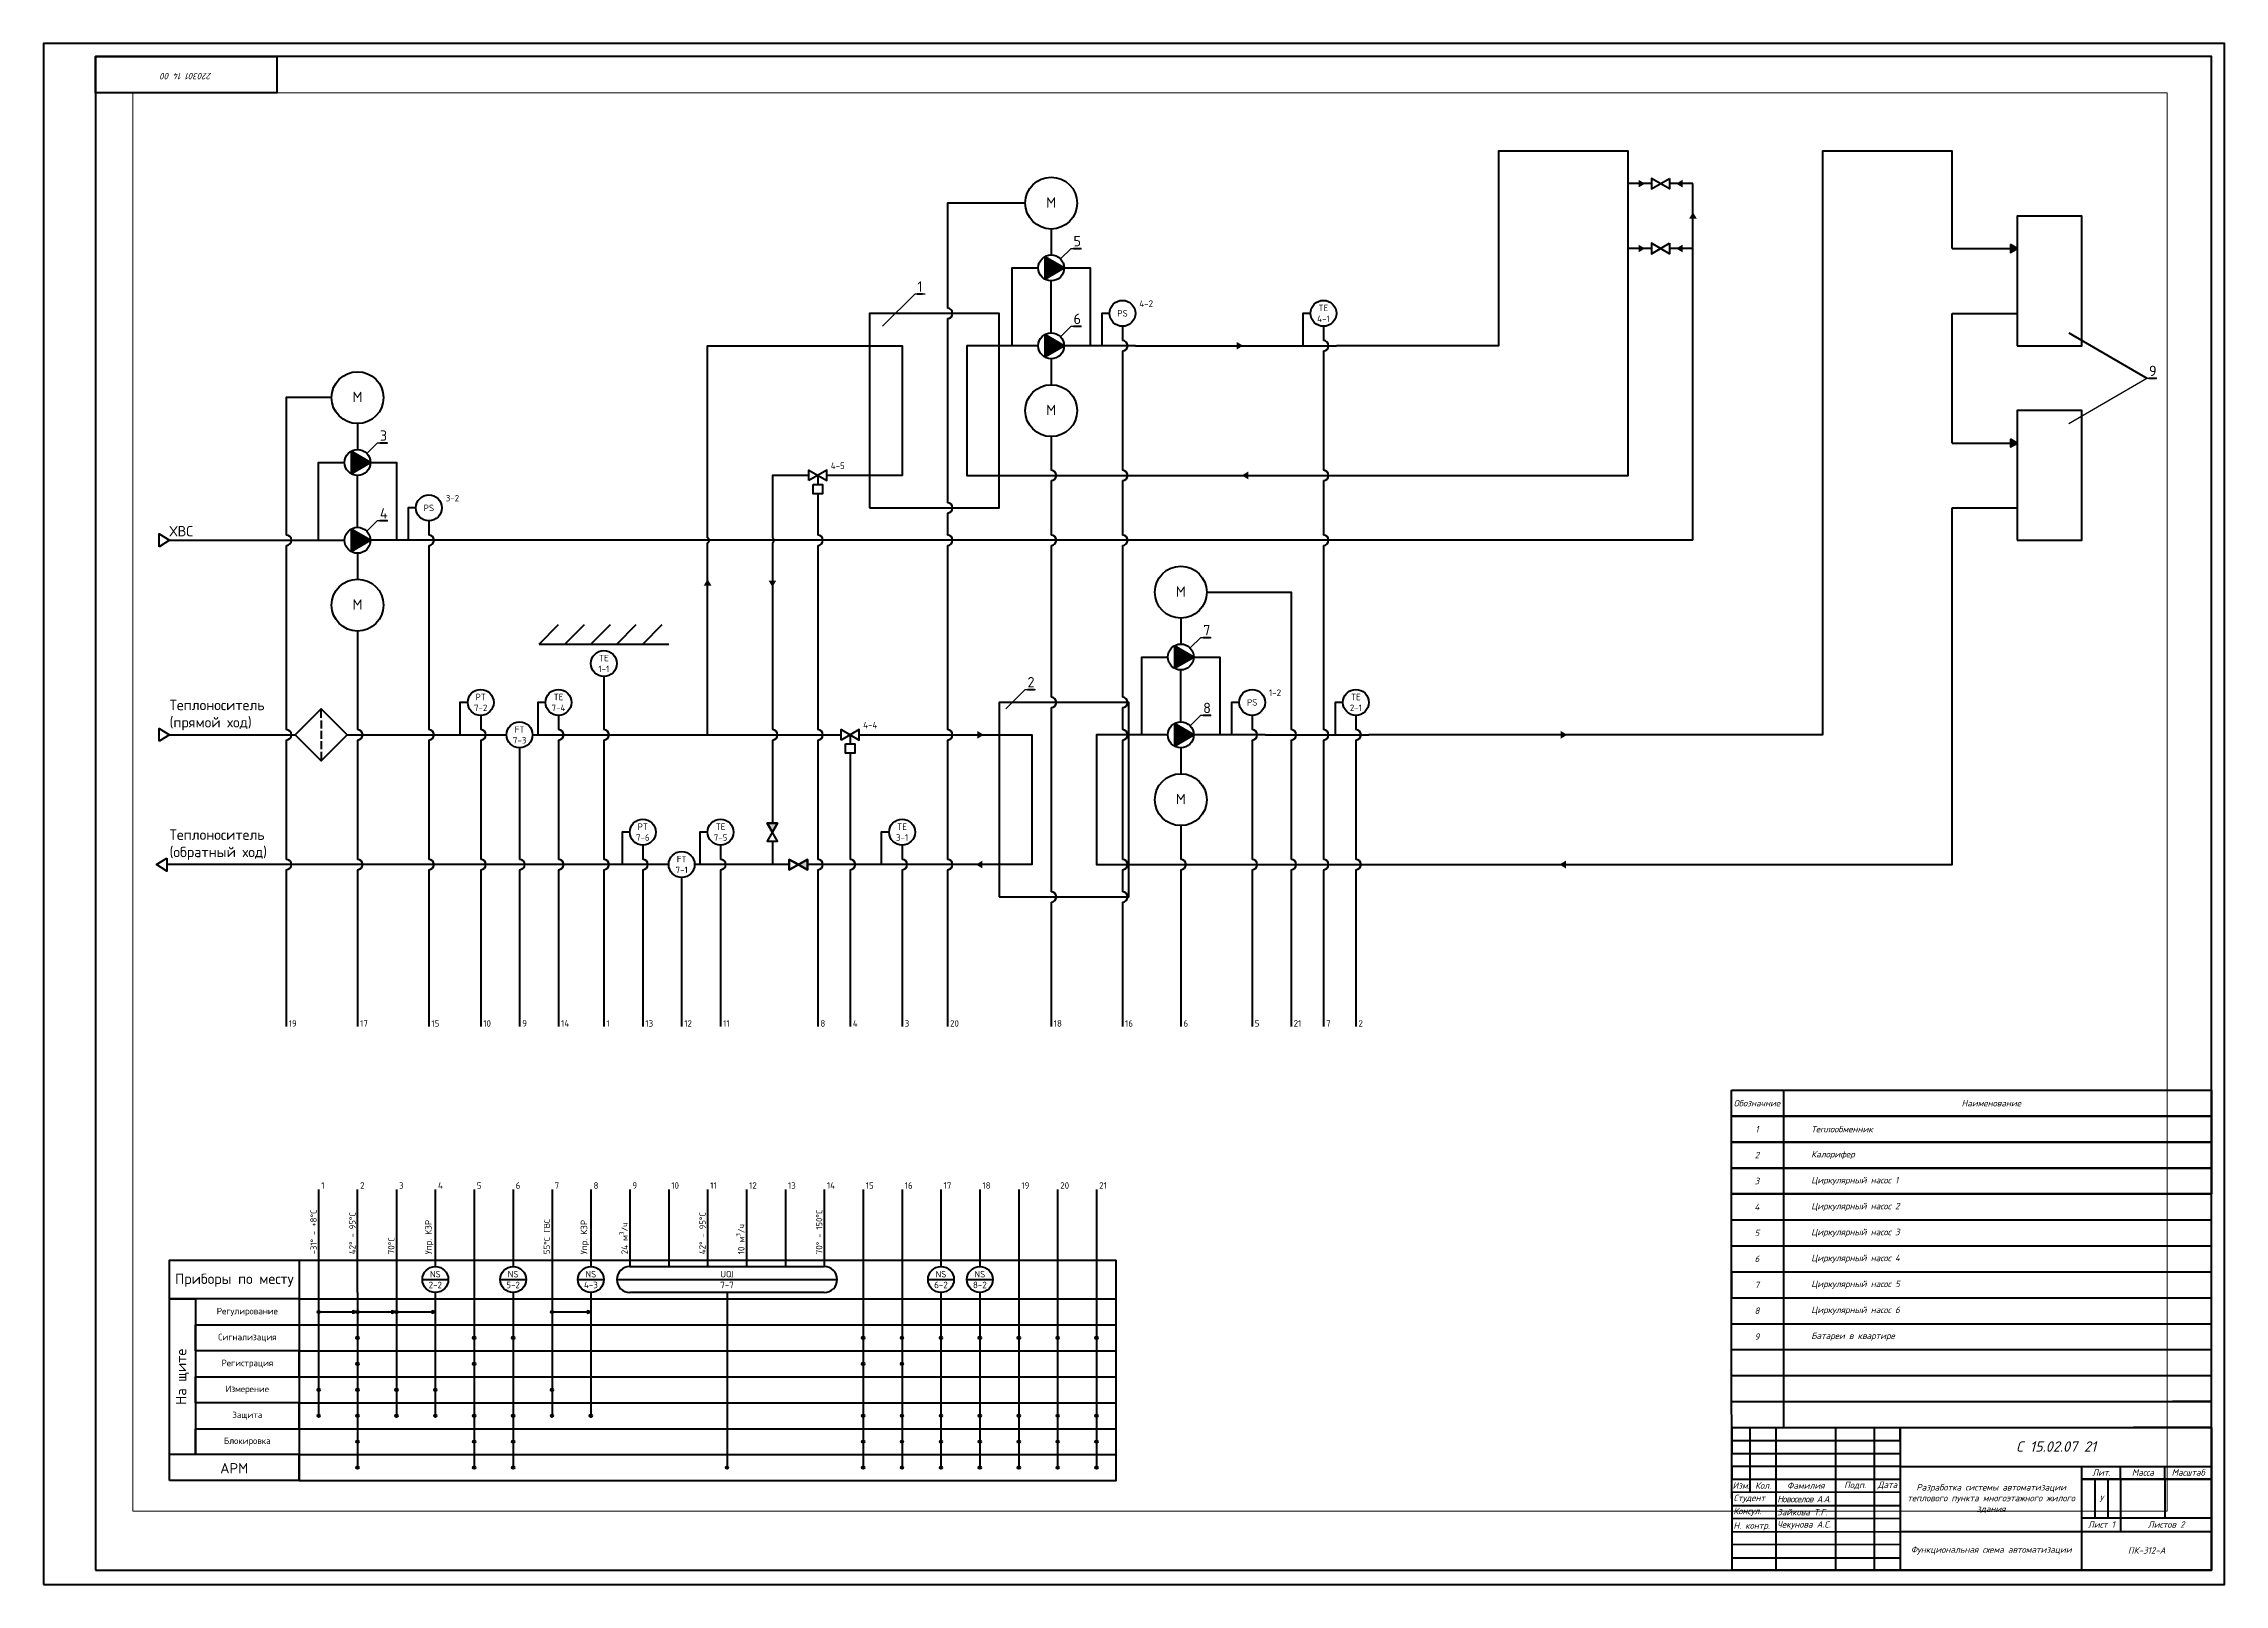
# Paper-space layout 'Лист1' of a CAD drawing. Header units: millimetres. Extents: x -7 to 834, y -20 to 574.
# The model-space entities are those that its viewports show. They can reach past a viewport. Long polylines and large blocks are cut down to what shows.
import ezdxf
from ezdxf import colors
from ezdxf.entities.mleader import LeaderData, LeaderLine
from ezdxf.math import Vec2, Vec3

# ---------------------------------------------------------------- set-up
doc = ezdxf.new("R2010")
doc.units = ezdxf.units.MM
doc.header["$LTSCALE"] = 15.177664
doc.linetypes.add('JIS_02_1.0', pattern=[2, 1, -1])
doc.layers.get('0').update_dxf_attribs({"plot": 0})
for name, color, linetype, lineweight in [('Main', 150, 'Continuous', 60), ('Size', 70, 'Continuous', 60), ('Text', 10, 'Continuous', 60)]:
    doc.layers.add(name, color=color, linetype=linetype, lineweight=lineweight)
pattern_1 = [(0, (25, 0), (0, 6.985), [5.08, -1.905]), (90, (25, 0), (-6.985, 4e-16), [5.08, -1.905])]

psp = doc.layouts.new('Лист1')

# ---------------------------------------------------------------- texts
at = {"layer": 'Text', "insert": (47.5, 561.47), "char_height": 2.5, "attachment_point": 5, "rotation": 180}
psp.add_mtext_dynamic_manual_height_columns('\\pxqc;{\\fISOCPEUR|b0|i1|c204|p34;220301 14 00}', width=70, gutter_width=12.5, heights=[0], dxfattribs=at)
at = {"layer": 'Text'}
for s, width, insert, char_height, attachment_point in [('{\\fISOCPEUR|b0|i1|c204|p34;Обозначние}', 28.521, (653.23, 165.5), 2.5, 5), ('\\pxqc;{\\fISOCPEUR|b0|i1|c204|p34;Наименование}', 151.8797, (743.6, 165.5), 2.5, 5), ('\\pxqc;{\\fISOCPEUR|b0|i1|c204|p34;1}', 28.521, (653.23, 155.5), 2.5, 5), ('\\pxql;{\\fISOCPEUR|b0|i1|c204|p34;Теплообменник}', 122.1315, (735.23, 155.5), 2.5, 5), ('\\pxqc;{\\fISOCPEUR|b0|i1|c204|p34;2}', 28.521, (653.23, 145.5), 2.5, 5), ('\\pxql;{\\fISOCPEUR|b0|i1|c204|p34;Калорифер}', 122.1315, (735.23, 145.5), 2.5, 5), ('\\pxqc;{\\fISOCPEUR|b0|i1|c204|p34;3}', 28.521, (653.23, 135.5), 2.5, 5), ('\\pxql;{\\fISOCPEUR|b0|i1|c204|p34;Циркулярный насос 1}', 122.1315, (735.23, 135.5), 2.5, 5), ('\\pxqc;{\\fISOCPEUR|b0|i1|c204|p34;4}', 28.521, (653.23, 125.5), 2.5, 5), ('\\pxql;{\\fISOCPEUR|b0|i1|c204|p34;Циркулярный насос 2}', 122.1315, (735.23, 125.5), 2.5, 5), ('\\pxqc;{\\fISOCPEUR|b0|i1|c204|p34;5}', 28.521, (653.23, 115.5), 2.5, 5), ('\\pxql;{\\fISOCPEUR|b0|i1|c204|p34;Циркулярный насос 3}', 122.1315, (735.23, 115.5), 2.5, 5), ('\\pxqc;{\\fISOCPEUR|b0|i1|c204|p34;6}', 28.521, (653.23, 105.5), 2.5, 5), ('\\pxql;{\\fISOCPEUR|b0|i1|c204|p34;Циркулярный насос 4}', 122.1315, (735.23, 105.5), 2.5, 5), ('\\pxqc;{\\fISOCPEUR|b0|i1|c204|p34;7}', 28.521, (653.23, 95.5), 2.5, 5), ('\\pxql;{\\fISOCPEUR|b0|i1|c204|p34;Циркулярный насос 5}', 122.1315, (735.23, 95.5), 2.5, 5), ('\\pxqc;{\\fISOCPEUR|b0|i1|c204|p34;8}', 28.521, (653.23, 85.5), 2.5, 5), ('\\pxql;{\\fISOCPEUR|b0|i1|c204|p34;Циркулярный насос 6}', 122.1315, (735.23, 85.5), 2.5, 5), ('\\pxqc;{\\fISOCPEUR|b0|i1|c204|p34;9}', 28.521, (653.25, 75.5), 2.5, 5), ('\\pxql;{\\fISOCPEUR|b0|i1|c204|p34;Батареи в квартире}', 122.1315, (735.23, 75.5), 2.5, 5), ('\\pxqc;{\\fISOCPEUR|b0|i1|c0|p34;C\\fISOCPEUR|b0|i1|c204|p34; 15\\fISOCPEUR|b0|i1|c0|p34;.02.07 21}', 120, (768.56, 33.14), 4, 5), ('{\\fISOCPEUR|b0|i1|c204|p34;Изм.}', 7.0108, (647.11, 18.08), 2.5, 5), ('{\\fISOCPEUR|b0|i1|c204|p34;Кол.}', 9.9472, (655.59, 18.09), 2.5, 5), ('{\\fISOCPEUR|b0|i1|c204|p34;Фамилия}', 23, (672.06, 18.11), 2.5, 5), ('{\\fISOCPEUR|b0|i1|c204|p34;Подп.}', 15, (691.06, 18.13), 2.5, 5), ('{\\fISOCPEUR|b0|i1|c204|p34;Дата}', 10, (703.56, 18.14), 2.5, 5), ('{\\fISOCPEUR|b0|i1|c204|p34;Разработка системы автоматизации теплового пункта многоэтажного жилого здания}', 70, (743.56, 13.07), 2.5, 5), ('{\\fISOCPEUR|b0|i1|c204|p34;Лит.}', 15, (786.06, 23.14), 2.5, 5), ('{\\fISOCPEUR|b0|i1|c204|p34;Масса}', 17, (802.06, 23.14), 2.5, 5), ('{\\fISOCPEUR|b0|i1|c204|p34;Масштаб}', 18, (819.56, 23.14), 2.5, 5), ('\\pxql;{\\fISOCPEUR|b0|i1|c204|p34;Консул.}', 16.9367, (652.63, 7.95), 2.5, 5), ('\\pxql;{\\fISOCPEUR|b0|i1|c204|p34;Студент}', 16.9472, (652.7, 13), 2.5, 5), ('\\pxql;{\\fISOCPEUR|b0|i1|c204|p34;Зайкова Т.Г.}', 23, (661.03, 7.84), 2.5, 4), ('{\\fISOCPEUR|b0|i1|c204|p34;\\T0.9;Новоселов А.А.}', 23, (661.07, 12.89), 2.5, 4), ('{\\fISOCPEUR|b0|i1|c204|p34;У}', 5, (786, 13), 2.5, 5), ('\\pxql;{\\fISOCPEUR|b0|i1|c204|p34;Н. контр.}', 16.9259, (652.63, 2.34), 2.5, 5), ('{\\fISOCPEUR|b0|i1|c204|p34;Чекунова А.С.}', 23, (661.03, 2.79), 2.5, 4), ('{\\fISOCPEUR|b0|i1|c204|p34;Лист 1}', 15, (786.06, 3.07), 2.5, 5), ('{\\fISOCPEUR|b0|i1|c204|p34;Листов 2}', 35, (811.06, 3.07), 2.5, 5), ('{\\fISOCPEUR|b0|i1|c204|p34;Функциональная схема автоматизации}', 70, (743.56, -6.93), 2.5, 5), ('{\\fISOCPEUR|b0|i1|c204|p34;ПК-312-А}', 50, (803.56, -6.93), 2.5, 5)]:
    psp.add_mtext_dynamic_manual_height_columns(s, width=width, gutter_width=12.5, heights=[0], dxfattribs=dict(at, insert=insert, char_height=char_height, attachment_point=attachment_point))

msp = doc.modelspace()

# ---------------------------------------------------------------- texts
for s, width, heights, insert, char_height, attachment_point in [('{\\fISOCPEUR|b0|i0|c204|p34;М}', 7.5, [0], (777.5, -32.25), 4, 5), ('{\\fISOCPEUR|b0|i0|c0|p34;PS}', 7.375, [7.58], (805, -75), 2.5, 5), ('{\\fISOCPEUR|b0|i0|c204|p34;4\\fISOCPEUR|b0|i0|c0|p34;-2}', 8.5, [0], (811.5, -70), 2.5, 1), ('{\\fISOCPEUR|b0|i0|c0|p34;TE\\P\\fISOCPEUR|b0|i0|c204|p34;4\\fISOCPEUR|b0|i0|c0|p34;-1}', 7.375, [7.58], (882.5, -75), 2.5, 5), ('{\\fISOCPEUR|b0|i0|c204|p34;М}', 7.5, [0], (510, -107.25), 4, 5), ('{\\fISOCPEUR|b0|i0|c204|p34;М}', 7.5, [0], (777.5, -112.25), 4, 5), ('{\\fISOCPEUR|b0|i0|c204|p34;4-5}', 8.5, [0], (692.5, -132.5), 2.5, 1), ('{\\fISOCPEUR|b0|i0|c0|p34;PS}', 7.375, [7.58], (537.5, -150), 2.5, 5), ('{\\fISOCPEUR|b0|i0|c0|p34;3-2}', 8.5, [0], (544, -145), 2.5, 1), ('{\\fISOCPEUR|b0|i0|c204|p34;ХВС}', 32.5, [0], (437.5, -157), 4, 1), ('{\\fISOCPEUR|b0|i0|c204|p34;М}', 7.5, [0], (827.5, -182.25), 4, 5), ('{\\fISOCPEUR|b0|i0|c204|p34;М}', 7.5, [0], (510, -187.25), 4, 5), ('{\\fISOCPEUR|b0|i0|c0|p34;TE\\P1-1}', 7.375, [7.58], (605, -210), 2.5, 5), ('{\\fISOCPEUR|b0|i0|c204|p34;Теплоноситель\\P(прямой ход)}', 32.5, [0], (437.5, -224), 4, 1), ('{\\fISOCPEUR|b0|i0|c0|p34;PT\\P7-2}', 7.375, [7.58], (557.5, -225), 2.5, 5), ('{\\fISOCPEUR|b0|i0|c0|p34;TE\\P7-4}', 7.375, [7.58], (587.5, -225), 2.5, 5), ('{\\fISOCPEUR|b0|i0|c0|p34;PS}', 7.375, [7.58], (855, -225), 2.5, 5), ('{\\fISOCPEUR|b0|i0|c204|p34;1\\fISOCPEUR|b0|i0|c0|p34;-2}', 8.5, [0], (861.5, -220), 2.5, 1), ('{\\fISOCPEUR|b0|i0|c0|p34;TE\\P\\fISOCPEUR|b0|i0|c204|p34;2\\fISOCPEUR|b0|i0|c0|p34;-1}', 7.375, [7.58], (895, -225), 2.5, 5), ('{\\fISOCPEUR|b0|i0|c0|p34;FT\\P7-3}', 7.375, [7.58], (572.5, -237.5), 2.5, 5), ('{\\fISOCPEUR|b0|i0|c204|p34;4-4}', 8.5, [0], (705, -232.5), 2.5, 1), ('{\\fISOCPEUR|b0|i0|c204|p34;М}', 7.5, [0], (827.5, -262.25), 4, 5), ('{\\fISOCPEUR|b0|i0|c204|p34;Теплоноситель\\P(обратный ход)}', 39.25, [0], (437.5, -274), 4, 1), ('{\\fISOCPEUR|b0|i0|c0|p34;PT\\P7-6}', 7.375, [7.58], (620, -275), 2.5, 5), ('{\\fISOCPEUR|b0|i0|c0|p34;TE\\P7-5}', 7.375, [7.58], (650, -275), 2.5, 5), ('{\\fISOCPEUR|b0|i0|c0|p34;TE\\P3-1}', 7.375, [7.58], (720, -275), 2.5, 5), ('{\\fISOCPEUR|b0|i0|c0|p34;FT\\P7-1}', 7.375, [7.58], (635, -287.5), 2.5, 5), ('{\\fISOCPEUR|b0|i0|c204|p34;19}', 4, [0], (483.5, -347.5), 2.5, 1), ('{\\fISOCPEUR|b0|i0|c204|p34;17}', 4, [0], (511, -347.5), 2.5, 1), ('{\\fISOCPEUR|b0|i0|c204|p34;15}', 4, [0], (538.5, -347.5), 2.5, 1), ('{\\fISOCPEUR|b0|i0|c204|p34;10}', 4, [0], (558.5, -347.5), 2.5, 1), ('{\\fISOCPEUR|b0|i0|c204|p34;9}', 4, [0], (573.5, -347.5), 2.5, 1), ('{\\fISOCPEUR|b0|i0|c204|p34;14}', 4, [0], (588.5, -347.5), 2.5, 1), ('{\\fISOCPEUR|b0|i0|c204|p34;1}', 4, [0], (606, -347.5), 2.5, 1), ('{\\fISOCPEUR|b0|i0|c204|p34;13}', 4, [0], (621, -347.5), 2.5, 1), ('{\\fISOCPEUR|b0|i0|c204|p34;12}', 4, [0], (636, -347.5), 2.5, 1), ('{\\fISOCPEUR|b0|i0|c204|p34;11}', 4, [0], (651, -347.5), 2.5, 1), ('{\\fISOCPEUR|b0|i0|c204|p34;8}', 4, [0], (688.5, -347.5), 2.5, 1), ('{\\fISOCPEUR|b0|i0|c204|p34;4}', 4, [0], (701, -347.5), 2.5, 1), ('{\\fISOCPEUR|b0|i0|c204|p34;3}', 4, [0], (721, -347.5), 2.5, 1), ('{\\fISOCPEUR|b0|i0|c204|p34;20}', 4, [0], (738.5, -347.5), 2.5, 1), ('{\\fISOCPEUR|b0|i0|c204|p34;18}', 4, [0], (778.5, -347.5), 2.5, 1), ('{\\fISOCPEUR|b0|i0|c204|p34;16}', 4, [0], (806, -347.5), 2.5, 1), ('{\\fISOCPEUR|b0|i0|c204|p34;6}', 4, [0], (828.5, -347.5), 2.5, 1), ('{\\fISOCPEUR|b0|i0|c204|p34;5}', 4, [0], (856, -347.5), 2.5, 1), ('{\\fISOCPEUR|b0|i0|c204|p34;21}', 4, [0], (871, -347.5), 2.5, 1), ('{\\fISOCPEUR|b0|i0|c204|p34;7}', 4, [0], (883.5, -347.5), 2.5, 1), ('{\\fISOCPEUR|b0|i0|c204|p34;2}', 4, [0], (896, -347.5), 2.5, 1), ('{\\fISOCPEUR|b0|i0|c204|p34;1}', 4, [0], (496, -410), 2.5, 1), ('{\\fISOCPEUR|b0|i0|c204|p34;2}', 4, [0], (511, -410), 2.5, 1), ('{\\fISOCPEUR|b0|i0|c204|p34;3}', 4, [0], (526, -410), 2.5, 1), ('{\\fISOCPEUR|b0|i0|c204|p34;4}', 4, [0], (541, -410), 2.5, 1), ('{\\fISOCPEUR|b0|i0|c204|p34;5}', 4, [0], (556, -410), 2.5, 1), ('{\\fISOCPEUR|b0|i0|c204|p34;6}', 4, [0], (571, -410), 2.5, 1), ('{\\fISOCPEUR|b0|i0|c204|p34;7}', 4, [0], (586, -410), 2.5, 1), ('{\\fISOCPEUR|b0|i0|c204|p34;8}', 4, [0], (601, -410), 2.5, 1), ('{\\fISOCPEUR|b0|i0|c204|p34;9}', 4, [0], (616, -410), 2.5, 1), ('{\\fISOCPEUR|b0|i0|c204|p34;10}', 4, [0], (631, -410), 2.5, 1), ('{\\fISOCPEUR|b0|i0|c204|p34;11}', 4, [0], (646, -410), 2.5, 1), ('{\\fISOCPEUR|b0|i0|c204|p34;12}', 4, [0], (661, -410), 2.5, 1), ('{\\fISOCPEUR|b0|i0|c204|p34;13}', 4, [0], (676, -410), 2.5, 1), ('{\\fISOCPEUR|b0|i0|c204|p34;14}', 4, [0], (691, -410), 2.5, 1), ('{\\fISOCPEUR|b0|i0|c204|p34;15}', 4, [0], (706, -410), 2.5, 1), ('{\\fISOCPEUR|b0|i0|c204|p34;16}', 4, [0], (721, -410), 2.5, 1), ('{\\fISOCPEUR|b0|i0|c204|p34;17}', 4, [0], (736, -410), 2.5, 1), ('{\\fISOCPEUR|b0|i0|c204|p34;18}', 4, [0], (751, -410), 2.5, 1), ('{\\fISOCPEUR|b0|i0|c204|p34;19}', 4, [0], (766, -410), 2.5, 1), ('{\\fISOCPEUR|b0|i0|c204|p34;20}', 4, [0], (781, -410), 2.5, 1), ('{\\fISOCPEUR|b0|i0|c204|p34;21}', 4, [0], (796, -410), 2.5, 1), ('\\pxqc;{\\fISOCPEUR|b0|i0|c204|p34;Приборы по месту}', 50, [15], (462.5, -447.75), 4, 5), ('{\\fISOCPEUR|b0|i0|c0|p34;NS\\P2-2}', 7.375, [7.58], (540, -447.5), 2.5, 5), ('{\\fISOCPEUR|b0|i0|c0|p34;NS\\P\\fISOCPEUR|b0|i0|c204|p34;5\\fISOCPEUR|b0|i0|c0|p34;-2}', 7.375, [7.58], (570, -447.5), 2.5, 5), ('{\\fISOCPEUR|b0|i0|c0|p34;NS\\P\\fISOCPEUR|b0|i0|c204|p34;4\\fISOCPEUR|b0|i0|c0|p34;-\\fISOCPEUR|b0|i0|c204|p34;3}', 7.375, [7.58], (600, -447.5), 2.5, 5), ('{\\fISOCPEUR|b0|i0|c0|p34;UQI\\P7-7}', 7.375, [7.58], (652.5, -447.5), 2.5, 5), ('{\\fISOCPEUR|b0|i0|c0|p34;NS\\P\\fISOCPEUR|b0|i0|c204|p34;6-2}', 7.375, [7.58], (735, -447.5), 2.5, 5), ('{\\fISOCPEUR|b0|i0|c0|p34;NS\\P\\fISOCPEUR|b0|i0|c204|p34;8-2}', 7.375, [7.58], (750, -447.5), 2.5, 5), ('\\pxqc;{\\fISOCPEUR|b0|i0|c204|p34;Регулирование}', 39.769, [9.87], (467.5, -460), 2.5, 5), ('\\pxqc;{\\fISOCPEUR|b0|i0|c204|p34;Сигнализация}', 39.769, [9.87], (467.5, -470), 2.5, 5), ('\\pxqc;{\\fISOCPEUR|b0|i0|c204|p34;Регистрация}', 39.769, [9.87], (467.5, -480), 2.5, 5), ('\\pxqc;{\\fISOCPEUR|b0|i0|c204|p34;Измерение}', 39.769, [9.87], (467.5, -490), 2.5, 5), ('\\pxqc;{\\fISOCPEUR|b0|i0|c204|p34;Защита}', 39.769, [9.87], (467.5, -500), 2.5, 5), ('\\pxqc;{\\fISOCPEUR|b0|i0|c204|p34;Блокировка}', 39.769, [9.87], (467.5, -510), 2.5, 5), ('\\pxqc;{\\fISOCPEUR|b0|i0|c204|p34;АРМ}', 50, [8.87], (462.46, -520.25), 4, 5)]:
    msp.add_mtext_dynamic_manual_height_columns(s, width=width, gutter_width=12.5, heights=heights, dxfattribs=dict(at, insert=insert, char_height=char_height, attachment_point=attachment_point))
at = {"layer": 'Text', "rotation": 90}
for s, width, heights, insert, char_height, attachment_point in [('\\pxql;{\\fISOCPEUR|b0|i0|c0|p34;\\H0.95833x;-31° - \\H1.04348x;+8\\H0.95833x;°C}', 25.3125, [3], (494.25, -412.44), 2.5, 9), ('\\pxql;{\\fISOCPEUR|b0|i0|c204|p34;42\\fISOCPEUR|b0|i0|c0|p34;\\H0.95833x;° - \\fISOCPEUR|b0|i0|c204|p34;95\\fISOCPEUR|b0|i0|c0|p34;°C}', 25.3125, [3], (509.25, -412.44), 2.5, 9), ('\\pxql;{\\fISOCPEUR|b0|i0|c204|p34;Упр. КЗР}', 25.3125, [3], (539.25, -412.44), 2.5, 9), ('\\pxql;{\\fISOCPEUR|b0|i0|c204|p34;55\\fISOCPEUR|b0|i0|c0|p34;\\H0.95833x;°C\\fISOCPEUR|b0|i0|c204|p34; ГВС}', 25.3125, [3], (584.25, -412.44), 2.5, 9), ('\\pxql;{\\fISOCPEUR|b0|i0|c204|p34;Упр. КЗР}', 25.3125, [3], (599.25, -412.44), 2.5, 9), ('\\A1;\\pxql;{\\fISOCPEUR|b0|i0|c204|p34;24 м\\fISOCPEUR|b0|i0|c0|p34;\\H0.7x;\\S3^ ;\\H1.42857x;/\\fISOCPEUR|b0|i0|c204|p34;ч}', 25.3125, [3], (614.25, -412.44), 2.5, 9), ('\\pxql;{\\fISOCPEUR|b0|i0|c204|p34;42\\fISOCPEUR|b0|i0|c0|p34;\\H0.95833x;° - \\fISOCPEUR|b0|i0|c204|p34;95\\fISOCPEUR|b0|i0|c0|p34;°C}', 25.3125, [3], (644.25, -412.44), 2.5, 9), ('\\A1;\\pxql;{\\fISOCPEUR|b0|i0|c204|p34;10 м\\fISOCPEUR|b0|i0|c0|p34;\\H0.7x;\\S3^ ;\\H1.42857x;/\\fISOCPEUR|b0|i0|c204|p34;ч}', 25.3125, [3], (659.25, -412.44), 2.5, 9), ('\\pxql;{\\fISOCPEUR|b0|i0|c204|p34;70\\fISOCPEUR|b0|i0|c0|p34;\\H0.95833x;° - \\fISOCPEUR|b0|i0|c204|p34;150\\fISOCPEUR|b0|i0|c0|p34;°C}', 25.3125, [3], (689.25, -412.44), 2.5, 9), ('\\pxql;{\\fISOCPEUR|b0|i0|c204|p34;70\\fISOCPEUR|b0|i0|c0|p34;\\H0.95833x;°C}', 25.3125, [3], (524.25, -412.44), 2.5, 9), ('\\pxqc;{\\fISOCPEUR|b0|i0|c204|p34;На щите}', 59.5, [10], (442.5, -485), 4, 5)]:
    msp.add_mtext_dynamic_manual_height_columns(s, width=width, gutter_width=12.5, heights=heights, dxfattribs=dict(at, insert=insert, char_height=char_height, attachment_point=attachment_point))

# ---------------------------------------------------------------- blocks, each defined once
blk = doc.blocks.new('_None')

# ---------------------------------------------------------------- hatches: boundary and pattern name
at = {"layer": 'Main', "true_color": 0x939598}
h = msp.add_hatch(color=252, dxfattribs=at)
h.dxf.hatch_style = 1
h.paths.add_polyline_path([(1006.5, -25), (1004, -23.5), (1004, -26.5)])
h = msp.add_hatch(color=252, dxfattribs=at)
h.dxf.hatch_style = 1
h.paths.add_polyline_path([(1021, -26.5), (1021, -23.5), (1018.5, -25)])
h = msp.add_hatch(color=252, dxfattribs=at)
h.dxf.hatch_style = 1
h.paths.add_polyline_path([(1023.5, -38.5), (1026.5, -38.5), (1025, -36)])
h = msp.add_hatch(color=252, dxfattribs=at)
h.dxf.hatch_style = 1
h.paths.add_polyline_path([(1006.5, -50), (1004, -48.5), (1004, -51.5)])
h = msp.add_hatch(color=252, dxfattribs=at)
h.dxf.hatch_style = 1
h.paths.add_polyline_path([(1021, -48.5), (1018.5, -50), (1021, -51.5)])
h = msp.add_hatch(color=252, dxfattribs=at)
h.dxf.hatch_style = 1
h.paths.add_polyline_path([(1150, -50), (1147.5, -48.5), (1147.5, -51.5)])
at = {"layer": 'Main', "true_color": 0x000000}
h = msp.add_hatch(color=18, dxfattribs=at)
h.dxf.hatch_style = 1
h.paths.add_polyline_path([(775, -61.83), (782.5, -57.5), (775, -53.17)])
h = msp.add_hatch(color=18, dxfattribs=at)
h.dxf.hatch_style = 1
h.paths.add_polyline_path([(775, -91.83), (782.5, -87.5), (775, -83.17)])
at = {"layer": 'Main', "true_color": 0x939598}
h = msp.add_hatch(color=252, dxfattribs=at)
h.dxf.hatch_style = 1
h.paths.add_polyline_path([(849, -86), (849, -89), (851.5, -87.5)])
h = msp.add_hatch(color=252, dxfattribs=at)
h.dxf.hatch_style = 1
h.paths.add_polyline_path([(1150, -125), (1147.5, -123.5), (1147.5, -126.5)])
at = {"layer": 'Main', "true_color": 0x000000}
h = msp.add_hatch(color=18, dxfattribs=at)
h.dxf.hatch_style = 1
h.paths.add_polyline_path([(507.5, -136.83), (515, -132.5), (507.5, -128.17)])
at = {"layer": 'Main', "true_color": 0x939598}
h = msp.add_hatch(color=252, dxfattribs=at)
h.dxf.hatch_style = 1
h.paths.add_polyline_path([(853.5, -139), (853.5, -136), (851, -137.5)])
at = {"layer": 'Main', "true_color": 0x000000}
h = msp.add_hatch(color=18, dxfattribs=at)
h.dxf.hatch_style = 1
h.paths.add_polyline_path([(507.5, -166.83), (515, -162.5), (507.5, -158.17)])
at = {"layer": 'Main', "true_color": 0x939598}
h = msp.add_hatch(color=252, dxfattribs=at)
h.dxf.hatch_style = 1
h.paths.add_polyline_path([(645, -177.5), (643.5, -180), (646.5, -180)])
h = msp.add_hatch(dxfattribs=at)
h.set_pattern_fill('ANGLE', color=252)
h.set_pattern_definition(pattern_1)
h.paths.add_polyline_path([(670, -177.5), (670, -180), (671.5, -180)])
h.paths.add_polyline_path([(670, -177.5), (668.5, -180), (670, -180)])
h = msp.add_hatch(dxfattribs=at)
h.set_pattern_fill('ANGLE', color=252)
h.set_pattern_definition(pattern_1)
h.paths.add_polyline_path([(670, -177.5), (670, -180), (671.5, -180)])
h.paths.add_polyline_path([(670, -177.5), (668.5, -180), (670, -180)])
h = msp.add_hatch(color=252, dxfattribs=at)
h.dxf.hatch_style = 1
h.paths.add_polyline_path([(670, -180.5), (671.5, -178), (668.5, -178)])
at = {"layer": 'Main', "true_color": 0x000000}
h = msp.add_hatch(color=18, dxfattribs=at)
h.dxf.hatch_style = 1
h.paths.add_polyline_path([(825, -211.83), (832.5, -207.5), (825, -203.17)])
h = msp.add_hatch(color=18, dxfattribs=at)
h.dxf.hatch_style = 1
h.paths.add_polyline_path([(825, -241.83), (832.5, -237.5), (825, -233.17)])
at = {"layer": 'Main', "true_color": 0x939598}
h = msp.add_hatch(color=252, dxfattribs=at)
h.dxf.hatch_style = 1
h.paths.add_polyline_path([(749, -236), (749, -239), (751.5, -237.5)])
h = msp.add_hatch(color=252, dxfattribs=at)
h.dxf.hatch_style = 1
h.paths.add_polyline_path([(974, -236), (974, -239), (976.5, -237.5)])
at = {"layer": 'Main'}
h = msp.add_hatch(color=256, dxfattribs=at)
h.dxf.hatch_style = 1
h.paths.add_polyline_path([(680, -287.5), (683.5, -285.5), (683.5, -289.5)])
h.paths.add_polyline_path([(672, -271.5), (668, -271.5), (670, -275)])
at = {"layer": 'Main', "true_color": 0x939598}
h = msp.add_hatch(color=252, dxfattribs=at)
h.dxf.hatch_style = 1
h.paths.add_polyline_path([(751, -289), (751, -286), (748.5, -287.5)])
h = msp.add_hatch(color=252, dxfattribs=at)
h.dxf.hatch_style = 1
h.paths.add_polyline_path([(976, -289), (976, -286), (973.5, -287.5)])
at = {"layer": 'Main', "true_color": 0x000000}
h = msp.add_hatch(color=18, dxfattribs=at)
h.dxf.hatch_style = 1
h.paths.add_polyline_path([(495.5, -460, 1), (494.5, -460, 1)])
h = msp.add_hatch(color=18, dxfattribs=at)
h.dxf.hatch_style = 1
h.paths.add_polyline_path([(509.5, -460), (508.25, -459.5), (508.25, -460.5)])
h = msp.add_hatch(color=18, dxfattribs=at)
h.dxf.hatch_style = 1
h.paths.add_polyline_path([(510.5, -460, 1), (509.5, -460, 1)])
h = msp.add_hatch(color=18, dxfattribs=at)
h.dxf.hatch_style = 1
h.paths.add_polyline_path([(524.5, -460), (523.25, -459.5), (523.25, -460.5)])
h = msp.add_hatch(color=18, dxfattribs=at)
h.dxf.hatch_style = 1
h.paths.add_polyline_path([(525.5, -460, 1), (524.5, -460, 1)])
h = msp.add_hatch(color=18, dxfattribs=at)
h.dxf.hatch_style = 1
h.paths.add_polyline_path([(540, -460), (538.75, -459.5), (538.75, -460.5)])
h = msp.add_hatch(color=18, dxfattribs=at)
h.dxf.hatch_style = 1
h.paths.add_polyline_path([(585.5, -460, 1), (584.5, -460, 1)])
h = msp.add_hatch(color=18, dxfattribs=at)
h.dxf.hatch_style = 1
h.paths.add_polyline_path([(600, -460), (598.75, -459.5), (598.75, -460.5)])
h = msp.add_hatch(color=18, dxfattribs=at)
h.dxf.hatch_style = 1
h.paths.add_polyline_path([(510.5, -470, 1), (509.5, -470, 1)])
h = msp.add_hatch(color=18, dxfattribs=at)
h.dxf.hatch_style = 1
h.paths.add_polyline_path([(555.5, -470, 1), (554.5, -470, 1)])
h = msp.add_hatch(color=18, dxfattribs=at)
h.dxf.hatch_style = 1
h.paths.add_polyline_path([(570.5, -470, 1), (569.5, -470, 1)])
h = msp.add_hatch(color=18, dxfattribs=at)
h.dxf.hatch_style = 1
h.paths.add_polyline_path([(705.5, -470, 1), (704.5, -470, 1)])
h = msp.add_hatch(color=18, dxfattribs=at)
h.dxf.hatch_style = 1
h.paths.add_polyline_path([(720.5, -470, 1), (719.5, -470, 1)])
h = msp.add_hatch(color=18, dxfattribs=at)
h.dxf.hatch_style = 1
h.paths.add_polyline_path([(735.5, -470, 1), (734.5, -470, 1)])
h = msp.add_hatch(color=18, dxfattribs=at)
h.dxf.hatch_style = 1
h.paths.add_polyline_path([(750.5, -470, 1), (749.5, -470, 1)])
h = msp.add_hatch(color=18, dxfattribs=at)
h.dxf.hatch_style = 1
h.paths.add_polyline_path([(765.5, -470, 1), (764.5, -470, 1)])
h = msp.add_hatch(color=18, dxfattribs=at)
h.dxf.hatch_style = 1
h.paths.add_polyline_path([(780.5, -470, 1), (779.5, -470, 1)])
h = msp.add_hatch(color=18, dxfattribs=at)
h.dxf.hatch_style = 1
h.paths.add_polyline_path([(795.5, -470, 1), (794.5, -470, 1)])
h = msp.add_hatch(color=18, dxfattribs=at)
h.dxf.hatch_style = 1
h.paths.add_polyline_path([(510.5, -480, 1), (509.5, -480, 1)])
h = msp.add_hatch(color=18, dxfattribs=at)
h.dxf.hatch_style = 1
h.paths.add_polyline_path([(555.5, -480, 1), (554.5, -480, 1)])
h = msp.add_hatch(color=18, dxfattribs=at)
h.dxf.hatch_style = 1
h.paths.add_polyline_path([(705.5, -480, 1), (704.5, -480, 1)])
h = msp.add_hatch(color=18, dxfattribs=at)
h.dxf.hatch_style = 1
h.paths.add_polyline_path([(720.5, -480, 1), (719.5, -480, 1)])
h = msp.add_hatch(color=18, dxfattribs=at)
h.dxf.hatch_style = 1
h.paths.add_polyline_path([(495.5, -490, 1), (494.5, -490, 1)])
h = msp.add_hatch(color=18, dxfattribs=at)
h.dxf.hatch_style = 1
h.paths.add_polyline_path([(510.5, -490, 1), (509.5, -490, 1)])
h = msp.add_hatch(color=18, dxfattribs=at)
h.dxf.hatch_style = 1
h.paths.add_polyline_path([(525.5, -490, 1), (524.5, -490, 1)])
h = msp.add_hatch(color=18, dxfattribs=at)
h.dxf.hatch_style = 1
h.paths.add_polyline_path([(540.5, -490, 1), (539.5, -490, 1)])
h = msp.add_hatch(color=18, dxfattribs=at)
h.dxf.hatch_style = 1
h.paths.add_polyline_path([(585.5, -490, 1), (584.5, -490, 1)])
h = msp.add_hatch(color=18, dxfattribs=at)
h.dxf.hatch_style = 1
h.paths.add_polyline_path([(495.5, -500, 1), (494.5, -500, 1)])
h = msp.add_hatch(color=18, dxfattribs=at)
h.dxf.hatch_style = 1
h.paths.add_polyline_path([(510.5, -500, 1), (509.5, -500, 1)])
h = msp.add_hatch(color=18, dxfattribs=at)
h.dxf.hatch_style = 1
h.paths.add_polyline_path([(525.5, -500, 1), (524.5, -500, 1)])
h = msp.add_hatch(color=18, dxfattribs=at)
h.dxf.hatch_style = 1
h.paths.add_polyline_path([(540.5, -500, 1), (539.5, -500, 1)])
h = msp.add_hatch(color=18, dxfattribs=at)
h.dxf.hatch_style = 1
h.paths.add_polyline_path([(555.5, -500, 1), (554.5, -500, 1)])
h = msp.add_hatch(color=18, dxfattribs=at)
h.dxf.hatch_style = 1
h.paths.add_polyline_path([(570.5, -500, 1), (569.5, -500, 1)])
h = msp.add_hatch(color=18, dxfattribs=at)
h.dxf.hatch_style = 1
h.paths.add_polyline_path([(585.5, -500, 1), (584.5, -500, 1)])
h = msp.add_hatch(color=18, dxfattribs=at)
h.dxf.hatch_style = 1
h.paths.add_polyline_path([(600.5, -500, 1), (599.5, -500, 1)])
h = msp.add_hatch(color=18, dxfattribs=at)
h.dxf.hatch_style = 1
h.paths.add_polyline_path([(705.5, -500, 1), (704.5, -500, 1)])
h = msp.add_hatch(color=18, dxfattribs=at)
h.dxf.hatch_style = 1
h.paths.add_polyline_path([(720.5, -500, 1), (719.5, -500, 1)])
h = msp.add_hatch(color=18, dxfattribs=at)
h.dxf.hatch_style = 1
h.paths.add_polyline_path([(735.5, -500, 1), (734.5, -500, 1)])
h = msp.add_hatch(color=18, dxfattribs=at)
h.dxf.hatch_style = 1
h.paths.add_polyline_path([(750.5, -500, 1), (749.5, -500, 1)])
h = msp.add_hatch(color=18, dxfattribs=at)
h.dxf.hatch_style = 1
h.paths.add_polyline_path([(765.5, -500, 1), (764.5, -500, 1)])
h = msp.add_hatch(color=18, dxfattribs=at)
h.dxf.hatch_style = 1
h.paths.add_polyline_path([(780.5, -500, 1), (779.5, -500, 1)])
h = msp.add_hatch(color=18, dxfattribs=at)
h.dxf.hatch_style = 1
h.paths.add_polyline_path([(795.5, -500, 1), (794.5, -500, 1)])
h = msp.add_hatch(color=18, dxfattribs=at)
h.dxf.hatch_style = 1
h.paths.add_polyline_path([(510.5, -510, 1), (509.5, -510, 1)])
h = msp.add_hatch(color=18, dxfattribs=at)
h.dxf.hatch_style = 1
h.paths.add_polyline_path([(555.5, -510, 1), (554.5, -510, 1)])
h = msp.add_hatch(color=18, dxfattribs=at)
h.dxf.hatch_style = 1
h.paths.add_polyline_path([(570.5, -510, 1), (569.5, -510, 1)])
h = msp.add_hatch(color=18, dxfattribs=at)
h.dxf.hatch_style = 1
h.paths.add_polyline_path([(705.5, -510, 1), (704.5, -510, 1)])
h = msp.add_hatch(color=18, dxfattribs=at)
h.dxf.hatch_style = 1
h.paths.add_polyline_path([(720.5, -510, 1), (719.5, -510, 1)])
h = msp.add_hatch(color=18, dxfattribs=at)
h.dxf.hatch_style = 1
h.paths.add_polyline_path([(735.5, -510, 1), (734.5, -510, 1)])
h = msp.add_hatch(color=18, dxfattribs=at)
h.dxf.hatch_style = 1
h.paths.add_polyline_path([(750.5, -510, 1), (749.5, -510, 1)])
h = msp.add_hatch(color=18, dxfattribs=at)
h.dxf.hatch_style = 1
h.paths.add_polyline_path([(765.5, -510, 1), (764.5, -510, 1)])
h = msp.add_hatch(color=18, dxfattribs=at)
h.dxf.hatch_style = 1
h.paths.add_polyline_path([(780.5, -510, 1), (779.5, -510, 1)])
h = msp.add_hatch(color=18, dxfattribs=at)
h.dxf.hatch_style = 1
h.paths.add_polyline_path([(795.5, -510, 1), (794.5, -510, 1)])
h = msp.add_hatch(color=18, dxfattribs=at)
h.dxf.hatch_style = 1
h.paths.add_polyline_path([(510.5, -520, 1), (509.5, -520, 1)])
h = msp.add_hatch(color=18, dxfattribs=at)
h.dxf.hatch_style = 1
h.paths.add_polyline_path([(555.5, -520, 1), (554.5, -520, 1)])
h = msp.add_hatch(color=18, dxfattribs=at)
h.dxf.hatch_style = 1
h.paths.add_polyline_path([(570.5, -520, 1), (569.5, -520, 1)])
h = msp.add_hatch(color=18, dxfattribs=at)
h.dxf.hatch_style = 1
h.paths.add_polyline_path([(653, -520, 1), (652, -520, 1)])
h = msp.add_hatch(color=18, dxfattribs=at)
h.dxf.hatch_style = 1
h.paths.add_polyline_path([(705.5, -520, 1), (704.5, -520, 1)])
h = msp.add_hatch(color=18, dxfattribs=at)
h.dxf.hatch_style = 1
h.paths.add_polyline_path([(720.5, -520, 1), (719.5, -520, 1)])
h = msp.add_hatch(color=18, dxfattribs=at)
h.dxf.hatch_style = 1
h.paths.add_polyline_path([(735.5, -520, 1), (734.5, -520, 1)])
h = msp.add_hatch(color=18, dxfattribs=at)
h.dxf.hatch_style = 1
h.paths.add_polyline_path([(750.5, -520, 1), (749.5, -520, 1)])
h = msp.add_hatch(color=18, dxfattribs=at)
h.dxf.hatch_style = 1
h.paths.add_polyline_path([(765.5, -520, 1), (764.5, -520, 1)])
h = msp.add_hatch(color=18, dxfattribs=at)
h.dxf.hatch_style = 1
h.paths.add_polyline_path([(780.5, -520, 1), (779.5, -520, 1)])
h = msp.add_hatch(color=18, dxfattribs=at)
h.dxf.hatch_style = 1
h.paths.add_polyline_path([(795.5, -520, 1), (794.5, -520, 1)])

# ---------------------------------------------------------------- linework, layer by layer
at = {"layer": 'Main'}
for p, q in [((1009, -25), (1000, -25)), ((1025, -25), (1016, -25)), ((1025, -162.5), (1025, -25)), ((777.5, -42.5), (777.5, -52.5)), ((1009, -50), (1000, -50)), ((1025, -50), (1016, -50)), ((1125, -50), (1150, -50)), ((777.5, -82.5), (777.5, -62.51)), ((1125, -75), (1150, -75)), ((777.5, -92.5), (777.5, -102.5)), ((810, -87.5), (782.5, -87.5)), ((510, -117.5), (510, -127.5)), ((1125, -125), (1150, -125)), ((510, -157.5), (510, -137.51)), ((1125, -150), (1150, -150)), ((510, -167.5), (510, -177.5)), ((542.5, -162.5), (515, -162.5)), ((1025, -162.5), (542.5, -162.5)), ((827.5, -192.5), (827.5, -202.5)), ((580, -202.5), (587.5, -195)), ((590, -202.5), (597.5, -195)), ((600, -202.5), (607.5, -195)), ((610, -202.5), (617.5, -195)), ((620, -202.5), (627.5, -195)), ((580, -202.5), (630, -202.5)), ((827.5, -232.5), (827.5, -212.51)), ((496, -231), (496, -227.5)), ((645, -237.5), (696.5, -237.5)), ((670, -239.5), (670, -271.5)), ((827.5, -242.5), (827.5, -252.5)), ((860, -237.5), (832.5, -237.5)), ((496, -244), (496, -247.5)), ((670, -278.5), (670, -287.5)), ((676.5, -287.5), (655, -287.5)), ((495, -412.75), (495, -459.5)), ((510, -452.5), (510, -412.75)), ((525, -412.75), (525, -500)), ((525, -412.75), (525, -500)), ((540, -412.75), (540, -442.5)), ((555, -412.75), (555, -460.5)), ((570, -412.75), (570, -442.5)), ((585, -412.75), (585, -460.5)), ((600, -412.75), (600, -442.5)), ((615, -412.75), (615, -442.5)), ((630, -412.75), (630, -442.5)), ((645, -412.75), (645, -442.5)), ((660, -412.75), (660, -442.5)), ((675, -412.75), (675, -442.5)), ((690, -412.75), (690, -442.5)), ((705, -412.75), (705, -460.5)), ((720, -412.75), (720, -460.5)), ((735, -412.75), (735, -442.5)), ((750, -412.75), (750, -442.5)), ((765, -412.75), (765, -460.5)), ((780, -412.75), (780, -460.5)), ((795, -412.75), (795, -460.5)), ((487.5, -440), (802.5, -440)), ((615, -442.5), (690, -442.5)), ((510, -452.5), (510, -520)), ((535, -447.5), (545, -447.5)), ((540, -452.5), (540, -500)), ((565, -447.5), (575, -447.5)), ((570, -452.5), (570, -460.5)), ((595, -447.5), (605, -447.5)), ((600, -452.5), (600, -460.5)), ((610, -447.5), (695, -447.5)), ((690, -452.5), (615, -452.5)), ((652.5, -452.5), (652.5, -520)), ((730, -447.5), (740, -447.5)), ((735, -452.5), (735, -460.5)), ((745, -447.5), (755, -447.5)), ((750, -452.5), (750, -460.5)), ((437.5, -455), (447.5, -455)), ((447.5, -455), (447.5, -515)), ((487.5, -455), (802.5, -455)), ((495, -460.5), (495, -499.5)), ((495.5, -460), (539, -460)), ((555, -460.5), (555, -520)), ((570, -460.5), (570, -520)), ((585, -460.5), (585, -499.5)), ((585.5, -460), (599, -460)), ((600, -460.5), (600, -499.5)), ((705, -460.5), (705, -520)), ((720, -460.5), (720, -520)), ((735, -460.5), (735, -520)), ((750, -460.5), (750, -520)), ((765, -460.5), (765, -520)), ((780, -460.5), (780, -520)), ((795, -460.5), (795, -520)), ((487.5, -465), (802.5, -465)), ((487.5, -475), (802.5, -475)), ((487.5, -485), (802.5, -485)), ((487.5, -495), (802.5, -495)), ((487.5, -505), (802.5, -505)), ((447.5, -515), (437.5, -515))]:
    msp.add_line(p, q, dxfattribs=at)
at = {"layer": 'Main', "color": 3}
for p, q in [((805, -80), (805, -85.5)), ((882.5, -80), (882.5, -85.5)), ((537.5, -155), (537.5, -160.5)), ((557.5, -230), (557.5, -235.5)), ((587.5, -230), (587.5, -235.5)), ((855, -230), (855, -235.5)), ((895, -230), (895, -235.5)), ((620, -280), (620, -285.5)), ((650, -280), (650, -285.5)), ((720, -280), (720, -285.5))]:
    msp.add_line(p, q, dxfattribs=at)
at = {"layer": 'Main', "linetype": 'JIS_02_1.0'}
for p, q in [((496, -232), (496, -235)), ((496, -236), (496, -239)), ((496, -240), (496, -243))]:
    msp.add_line(p, q, dxfattribs=at)
at = {"layer": 'Main'}
for points in [[(772.5, -87.5), (745, -87.5), (745, -137.5), (1000, -137.5), (1000, -12.5), (950, -12.5), (950, -87.5), (887.5, -87.5)], [(1125, -50), (1125, -12.5), (1075, -12.5), (1075, -237.5), (900, -237.5)], [(1016, -23), (1016, -27), (1009, -23), (1009, -27), (1016, -23)], [(1016, -48), (1016, -52), (1009, -48), (1009, -52), (1016, -48)], [(1147.5, -48.5), (1147.5, -51.5), (1150, -50), (1147.5, -48.5)], [(762.5, -87.5), (762.5, -57.5), (772.5, -57.5)], [(782.5, -57.5), (775, -53.17), (775, -61.83), (782.5, -57.5)], [(782.5, -57.5), (792.5, -57.5), (792.5, -87.5)], [(800, -75), (797, -75), (797, -87.5)], [(877.5, -75), (874.5, -75), (874.5, -87.5)], [(1125, -125), (1125, -75)], [(782.5, -87.5), (775, -83.17), (775, -91.83), (782.5, -87.5)], [(645, -161.5), (645, -87.5), (720, -87.5), (720, -137.5), (691, -137.5)], [(810, -87.5), (887.5, -87.5)], [(1147.5, -123.5), (1147.5, -126.5), (1150, -125), (1147.5, -123.5)], [(495, -162.5), (495, -132.5), (505, -132.5)], [(515, -132.5), (507.5, -128.17), (507.5, -136.83), (515, -132.5)], [(515, -132.5), (525, -132.5), (525, -162.5)], [(684, -137.5), (670, -137.5), (670, -161.5)], [(684, -139.5), (684, -135.5), (691, -139.5), (691, -135.5), (684, -139.5)], [(687.5, -137.5), (687.5, -141)], [(532.5, -150), (529.5, -150), (529.5, -162.5)], [(822.5, -237.5), (795, -237.5), (795, -287.5), (1125, -287.5), (1125, -150)], [(515, -162.5), (507.5, -158.17), (507.5, -166.83), (515, -162.5)], [(433.5, -165), (433.5, -160), (437.5, -162.5), (433.5, -165)], [(437.5, -162.5), (505, -162.5)], [(592.5, -237.5), (645, -237.5), (645, -163.5)], [(670, -163.5), (670, -235.5)], [(812.5, -237.5), (812.5, -207.5), (822.5, -207.5)], [(832.5, -207.5), (825, -203.17), (825, -211.83), (832.5, -207.5)], [(832.5, -207.5), (842.5, -207.5), (842.5, -237.5)], [(552.5, -225), (549.5, -225), (549.5, -237.5)], [(582.5, -225), (579.5, -225), (579.5, -237.5)], [(850, -225), (847, -225), (847, -237.5)], [(890, -225), (887, -225), (887, -237.5)], [(433.5, -240), (433.5, -235), (437.5, -237.5), (433.5, -240)], [(486, -237.5), (496, -227.5), (506, -237.5), (496, -247.5), (486, -237.5)], [(832.5, -237.5), (825, -233.17), (825, -241.83), (832.5, -237.5)], [(437.5, -237.5), (486, -237.5)], [(506, -237.5), (562.5, -237.5)], [(562.5, -237.5), (567.5, -237.5)], [(577.5, -237.5), (592.5, -237.5)], [(696.5, -239.5), (696.5, -235.5), (703.5, -239.5), (703.5, -235.5), (696.5, -239.5)], [(700, -237.5), (700, -241)], [(703.5, -237.5), (770, -237.5), (770, -287.5), (715, -287.5)], [(860, -237.5), (900, -237.5)], [(615, -275), (612, -275), (612, -287.5)], [(645, -275), (642, -275), (642, -287.5)], [(668, -271.5), (672, -271.5), (668, -278.5), (672, -278.5), (668, -271.5)], [(670, -275), (672, -271.5), (668, -271.5), (670, -275)], [(715, -275), (712, -275), (712, -287.5)], [(436.5, -285), (436.5, -290), (432.5, -287.5), (436.5, -285)], [(676.5, -289.5), (676.5, -285.5), (683.5, -289.5), (683.5, -285.5), (676.5, -289.5)], [(680, -287.5), (676.5, -285.5), (676.5, -289.5), (680, -287.5)], [(680, -287.5), (683.5, -285.5), (683.5, -289.5), (680, -287.5)], [(625, -287.5), (436.5, -287.5)], [(630, -287.5), (625, -287.5)], [(655, -287.5), (640, -287.5)], [(715, -287.5), (683.5, -287.5)], [(437.5, -455), (437.5, -440), (487.5, -440), (487.5, -455), (437.5, -455)], [(487.5, -525), (802.5, -525), (802.5, -440)], [(437.5, -525), (437.5, -455)], [(487.5, -455), (487.5, -525), (437.5, -525)], [(509.5, -460), (508.25, -459.5), (508.25, -460.5), (509.5, -460)], [(524.5, -460), (523.25, -459.5), (523.25, -460.5), (524.5, -460)], [(540, -460), (538.75, -459.5), (538.75, -460.5), (540, -460)], [(600, -460), (598.75, -459.5), (598.75, -460.5), (600, -460)], [(487.5, -525), (487.5, -515), (447.5, -515), (447.5, -505), (487.5, -505), (487.5, -495), (447.5, -495), (447.5, -485), (487.5, -485), (487.5, -475), (447.5, -475), (447.5, -465), (487.5, -465)], [(487.5, -515), (802.5, -515)]]:
    msp.add_lwpolyline(points, dxfattribs=at)
for points in [[(1150, -87.5), (1175, -87.5), (1175, -37.5), (1150, -37.5)], [(707.5, -150), (757.5, -150), (757.5, -75), (707.5, -75)], [(1150, -162.5), (1175, -162.5), (1175, -112.5), (1150, -112.5)], [(685.73, -141), (689.27, -141), (689.27, -144.54), (685.73, -144.54)], [(757.5, -300), (807.5, -300), (807.5, -225), (757.5, -225)], [(698.23, -241), (701.77, -241), (701.77, -244.54), (698.23, -244.54)]]:
    msp.add_lwpolyline(points, close=True, dxfattribs=at)
for centre, radius in [((777.5, -32.5), 10), ((777.5, -57.5), 5), ((805, -75), 5), ((882.5, -75), 5), ((777.5, -87.5), 5), ((510, -107.5), 10), ((777.5, -112.5), 10), ((777.5, -112.5), 10), ((510, -132.5), 5), ((537.5, -150), 5), ((510, -162.5), 5), ((827.5, -182.5), 10), ((510, -187.5), 10), ((605, -210), 5), ((827.5, -207.5), 5), ((557.5, -225), 5), ((587.5, -225), 5), ((855, -225), 5), ((895, -225), 5), ((572.5, -237.5), 5), ((827.5, -237.5), 5), ((827.5, -262.5), 10), ((620, -275), 5), ((650, -275), 5), ((720, -275), 5), ((635, -287.5), 5), ((540, -447.5), 5), ((570, -447.5), 5), ((600, -447.5), 5), ((735, -447.5), 5), ((750, -447.5), 5), ((495, -460), 0.5), ((510, -460), 0.5), ((525, -460), 0.5), ((585, -460), 0.5), ((510, -470), 0.5), ((555, -470), 0.5), ((570, -470), 0.5), ((705, -470), 0.5), ((720, -470), 0.5), ((735, -470), 0.5), ((750, -470), 0.5), ((765, -470), 0.5), ((780, -470), 0.5), ((795, -470), 0.5), ((510, -480), 0.5), ((555, -480), 0.5), ((705, -480), 0.5), ((720, -480), 0.5), ((495, -490), 0.5), ((510, -490), 0.5), ((525, -490), 0.5), ((540, -490), 0.5), ((585, -490), 0.5), ((495, -500), 0.5), ((510, -500), 0.5), ((525, -500), 0.5), ((540, -500), 0.5), ((555, -500), 0.5), ((570, -500), 0.5), ((585, -500), 0.5), ((600, -500), 0.5), ((705, -500), 0.5), ((720, -500), 0.5), ((735, -500), 0.5), ((750, -500), 0.5), ((765, -500), 0.5), ((780, -500), 0.5), ((795, -500), 0.5), ((510, -510), 0.5), ((555, -510), 0.5), ((570, -510), 0.5), ((705, -510), 0.5), ((720, -510), 0.5), ((735, -510), 0.5), ((750, -510), 0.5), ((765, -510), 0.5), ((780, -510), 0.5), ((795, -510), 0.5), ((510, -520), 0.5), ((555, -520), 0.5), ((570, -520), 0.5), ((652.5, -520), 0.5), ((705, -520), 0.5), ((720, -520), 0.5), ((735, -520), 0.5), ((750, -520), 0.5), ((765, -520), 0.5), ((780, -520), 0.5), ((795, -520), 0.5)]:
    msp.add_circle(centre, radius, dxfattribs=at)
at = {"layer": 'Main', "color": 3}
for centre in [(737.5, -75), (805, -87.5), (882.5, -87.5), (777.5, -137.5), (805, -137.5), (882.5, -137.5), (737.5, -150), (482.5, -162.5), (537.5, -162.5), (687.5, -162.5), (737.5, -162.5), (777.5, -162.5), (805, -162.5), (882.5, -162.5), (777.5, -225), (805, -225), (482.5, -237.5), (510, -237.5), (537.5, -237.5), (557.5, -237.5), (587.5, -237.5), (605, -237.5), (687.5, -237.5), (737.5, -237.5), (805, -237.5), (855, -237.5), (870, -237.5), (882.5, -237.5), (895, -237.5), (482.5, -287.5), (510, -287.5), (537.5, -287.5), (557.5, -287.5), (572.5, -287.5), (587.5, -287.5), (605, -287.5), (620, -287.5), (650, -287.5), (687.5, -287.5), (700, -287.5), (720, -287.5), (737.5, -287.5), (805, -287.5), (827.5, -287.5), (855, -287.5), (870, -287.5), (882.5, -287.5), (895, -287.5), (777.5, -300), (805, -300)]:
    msp.add_arc(centre, 2, 270, 90, dxfattribs=at)
at = {"layer": 'Main'}
for centre, radius, start, end in [((644.5, -162.5), 1.12, 296.56505, 63.43495), ((669.5, -162.5), 1.12, 296.56505, 63.43495), ((670, -237.5), 2, 270, 90), ((615, -447.5), 5, 90, 270), ((690, -447.5), 5, 270, 90)]:
    msp.add_arc(centre, radius, start, end, dxfattribs=at)
at = {"layer": 'Size'}
for p, q in [((805, -89.5), (805, -135.5)), ((882.5, -89.5), (882.5, -135.5)), ((777.5, -122.5), (777.5, -135.5)), ((777.5, -139.5), (777.5, -160.5)), ((805, -139.5), (805, -160.5)), ((882.5, -139.5), (882.5, -160.5)), ((687.5, -144.5), (687.5, -160.5)), ((537.5, -164.5), (537.5, -235.5)), ((687.5, -164.5), (687.5, -235.5)), ((777.5, -164.5), (777.5, -223)), ((805, -164.5), (805, -223)), ((882.5, -164.5), (882.5, -235.5)), ((510, -197.5), (510, -235.5)), ((605, -215), (605, -235.5)), ((777.5, -227), (777.5, -298)), ((805, -227), (805, -235.5)), ((510, -239.5), (510, -285.5)), ((537.5, -239.5), (537.5, -285.5)), ((557.5, -239.5), (557.5, -285.5)), ((572.5, -242.5), (572.5, -285.5)), ((587.5, -239.5), (587.5, -285.5)), ((605, -239.5), (605, -285.5)), ((687.5, -239.5), (687.5, -285.5)), ((805, -239.5), (805, -285.5)), ((855, -239.5), (855, -285.5)), ((882.5, -239.5), (882.5, -285.5)), ((895, -239.5), (895, -285.5)), ((700, -244.5), (700, -285.5)), ((827.5, -272.5), (827.5, -285.5)), ((510, -289.5), (510, -350)), ((537.5, -289.5), (537.5, -350)), ((557.5, -289.5), (557.5, -350)), ((572.5, -289.5), (572.5, -350)), ((587.5, -289.5), (587.5, -350)), ((605, -289.5), (605, -350)), ((620, -289.5), (620, -350)), ((635, -292.5), (635, -350)), ((650, -289.5), (650, -350)), ((687.5, -289.5), (687.5, -350)), ((700, -289.5), (700, -350)), ((720, -289.5), (720, -350)), ((805, -289.5), (805, -298)), ((827.5, -289.5), (827.5, -350)), ((855, -289.5), (855, -350)), ((882.5, -289.5), (882.5, -350)), ((895, -289.5), (895, -350)), ((777.5, -302), (777.5, -350)), ((805, -302), (805, -350))]:
    msp.add_line(p, q, dxfattribs=at)
for points in [[(767.5, -32.5), (737.5, -32.5), (737.5, -73)], [(737.5, -77), (737.5, -148)], [(500, -107.5), (482.5, -107.5), (482.5, -160.5)], [(737.5, -152), (737.5, -160.5)], [(482.5, -164.5), (482.5, -235.5)], [(737.5, -164.5), (737.5, -235.5)], [(837.5, -182.5), (870, -182.5), (870, -235.5)], [(482.5, -239.5), (482.5, -285.5)], [(737.5, -239.5), (737.5, -285.5)], [(870, -239.5), (870, -285.5)], [(482.5, -289.5), (482.5, -350)], [(737.5, -289.5), (737.5, -350)], [(870, -289.5), (870, -350)]]:
    msp.add_lwpolyline(points, dxfattribs=at)
at = {"layer": 'Text'}
msp.add_line((1170, -82.5), (1200, -100), dxfattribs=at)

msp.set_redraw_order([(e.dxf.handle, doc.entitydb.next_handle()) for e in msp.query("TEXT MTEXT ATTDEF DIMENSION ARC_DIMENSION")])  # texts and dimensions are drawn at this point

# ---------------------------------------------------------------- leaders
at = {"layer": 'Text'}
ml = msp.add_multileader_mtext('Standard', dxfattribs=at)
ml.set_content('\\L{\\fISOCPEUR|b0|i0|c204|p34;\\L5}', color=256)
ml.set_leader_properties(color=256, linetype='ByLayer')
ml.set_arrow_properties(name='NONE')
ml.build(insert=Vec2(0, 0))
ml.multileader.update_dxf_attribs({"text_left_attachment_type": 8, "text_right_attachment_type": 0, "dogleg_length": 0.36, "arrow_head_size": 0.18})
ctx = ml.context
ctx.base_point, ctx.arrow_head_size, ctx.landing_gap_size, ctx.plane_origin = Vec3(785.61, -49.94), 0.18, 0.5, Vec3(778.13, -52.55)
ctx.left_attachment, ctx.right_attachment = 8, 0
notes = []
notes.append((ctx, [(0, (1, 1, 0), (785.25, -49.94), (1, 0), 0.36, [(0, [(781.08, -54.01)], 0, [])])]))
ctx.mtext.insert, ctx.mtext.flow_direction = Vec3(786.11, -45.14), 5
ml = msp.add_multileader_mtext('Standard', dxfattribs=at)
ml.set_content('\\L{\\fISOCPEUR|b0|i0|c204|p34;\\L1}', color=256)
ml.set_leader_properties(color=256, linetype='ByLayer')
ml.set_arrow_properties(name='NONE')
ml.build(insert=Vec2(0, 0))
ml.multileader.update_dxf_attribs({"text_left_attachment_type": 8, "text_right_attachment_type": 0, "dogleg_length": 0.36, "arrow_head_size": 0.18})
ctx = ml.context
ctx.base_point, ctx.arrow_head_size, ctx.landing_gap_size, ctx.plane_origin = Vec3(725.36, -67.5), 0.18, 0.5, Vec3(709.55, -78.53)
ctx.left_attachment, ctx.right_attachment = 8, 0
notes.append((ctx, [(0, (1, 1, 0), (725, -67.5), (1, 0), 0.36, [(0, [(712.5, -80)], 0, [])])]))
ctx.mtext.insert, ctx.mtext.flow_direction = Vec3(725.86, -62.7), 5
ml = msp.add_multileader_mtext('Standard', dxfattribs=at)
ml.set_content('\\L{\\fISOCPEUR|b0|i0|c204|p34;\\L6}', color=256)
ml.set_leader_properties(color=256, linetype='ByLayer')
ml.set_arrow_properties(name='NONE')
ml.build(insert=Vec2(0, 0))
ml.multileader.update_dxf_attribs({"text_left_attachment_type": 8, "text_right_attachment_type": 0, "dogleg_length": 0.36, "arrow_head_size": 0.18})
ctx = ml.context
ctx.base_point, ctx.arrow_head_size, ctx.landing_gap_size, ctx.plane_origin = Vec3(785.61, -79.93), 0.18, 0.5, Vec3(778.13, -82.54)
ctx.left_attachment, ctx.right_attachment = 8, 0
notes.append((ctx, [(0, (1, 1, 0), (785.25, -79.93), (1, 0), 0.36, [(0, [(781.08, -84.01)], 0, [])])]))
ctx.mtext.insert, ctx.mtext.flow_direction = Vec3(786.11, -75.13), 5
ml = msp.add_multileader_mtext('Standard', dxfattribs=at)
ml.set_content('\\L{\\fISOCPEUR|b0|i0|c204|p34;\\L9}', color=256)
ml.set_leader_properties(color=256, linetype='ByLayer')
ml.set_arrow_properties(name='NONE')
ml.build(insert=Vec2(0, 0))
ml.multileader.update_dxf_attribs({"text_left_attachment_type": 8, "text_right_attachment_type": 0, "dogleg_length": 0.36, "arrow_head_size": 0.18})
ctx = ml.context
ctx.base_point, ctx.arrow_head_size, ctx.landing_gap_size, ctx.plane_origin = Vec3(1200.36, -100), 0.18, 0.5, Vec3(1167.04, -116.04)
ctx.left_attachment, ctx.right_attachment = 8, 0
notes.append((ctx, [(0, (1, 1, 0), (1200, -100), (1, 0), 0.36, [(0, [(1170, -117.5)], 0, [])])]))
ctx.mtext.insert, ctx.mtext.flow_direction = Vec3(1200.86, -95.2), 5
ml = msp.add_multileader_mtext('Standard', dxfattribs=at)
ml.set_content('\\L{\\fISOCPEUR|b0|i0|c204|p34;\\L3}', color=256)
ml.set_leader_properties(color=256, linetype='ByLayer')
ml.set_arrow_properties(name='NONE')
ml.build(insert=Vec2(0, 0))
ml.multileader.update_dxf_attribs({"text_left_attachment_type": 8, "text_right_attachment_type": 0, "dogleg_length": 0.36, "arrow_head_size": 0.18})
ctx = ml.context
ctx.base_point, ctx.arrow_head_size, ctx.landing_gap_size, ctx.plane_origin = Vec3(518.11, -124.94), 0.18, 0.5, Vec3(510.63, -127.55)
ctx.left_attachment, ctx.right_attachment = 8, 0
notes.append((ctx, [(0, (1, 1, 0), (517.75, -124.94), (1, 0), 0.36, [(0, [(513.58, -129.01)], 0, [])])]))
ctx.mtext.insert, ctx.mtext.flow_direction = Vec3(518.61, -120.14), 5
ml = msp.add_multileader_mtext('Standard', dxfattribs=at)
ml.set_content('\\L{\\fISOCPEUR|b0|i0|c204|p34;\\L4}', color=256)
ml.set_leader_properties(color=256, linetype='ByLayer')
ml.set_arrow_properties(name='NONE')
ml.build(insert=Vec2(0, 0))
ml.multileader.update_dxf_attribs({"text_left_attachment_type": 8, "text_right_attachment_type": 0, "dogleg_length": 0.36, "arrow_head_size": 0.18})
ctx = ml.context
ctx.base_point, ctx.arrow_head_size, ctx.landing_gap_size, ctx.plane_origin = Vec3(518.11, -154.93), 0.18, 0.5, Vec3(510.63, -157.54)
ctx.left_attachment, ctx.right_attachment = 8, 0
notes.append((ctx, [(0, (1, 1, 0), (517.75, -154.93), (1, 0), 0.36, [(0, [(513.58, -159.01)], 0, [])])]))
ctx.mtext.insert, ctx.mtext.flow_direction = Vec3(518.61, -150.13), 5
ml = msp.add_multileader_mtext('Standard', dxfattribs=at)
ml.set_content('\\L{\\fISOCPEUR|b0|i0|c204|p34;\\L7}', color=256)
ml.set_leader_properties(color=256, linetype='ByLayer')
ml.set_arrow_properties(name='NONE')
ml.build(insert=Vec2(0, 0))
ml.multileader.update_dxf_attribs({"text_left_attachment_type": 8, "text_right_attachment_type": 0, "dogleg_length": 0.36, "arrow_head_size": 0.18})
ctx = ml.context
ctx.base_point, ctx.arrow_head_size, ctx.landing_gap_size, ctx.plane_origin = Vec3(835.61, -199.94), 0.18, 0.5, Vec3(828.13, -202.55)
ctx.left_attachment, ctx.right_attachment = 8, 0
notes.append((ctx, [(0, (1, 1, 0), (835.25, -199.94), (1, 0), 0.36, [(0, [(831.08, -204.01)], 0, [])])]))
ctx.mtext.insert, ctx.mtext.flow_direction = Vec3(836.11, -195.14), 5
ml = msp.add_multileader_mtext('Standard', dxfattribs=at)
ml.set_content('\\L{\\fISOCPEUR|b0|i0|c204|p34;\\L2}', color=256)
ml.set_leader_properties(color=256, linetype='ByLayer')
ml.set_arrow_properties(name='NONE')
ml.build(insert=Vec2(0, 0))
ml.multileader.update_dxf_attribs({"text_left_attachment_type": 8, "text_right_attachment_type": 0, "dogleg_length": 0.36, "arrow_head_size": 0.18})
ctx = ml.context
ctx.base_point, ctx.arrow_head_size, ctx.landing_gap_size, ctx.plane_origin = Vec3(767.86, -220), 0.18, 0.5, Vec3(757.05, -226.03)
ctx.left_attachment, ctx.right_attachment = 8, 0
notes.append((ctx, [(0, (1, 1, 0), (767.5, -220), (1, 0), 0.36, [(0, [(760, -227.5)], 0, [])])]))
ctx.mtext.insert, ctx.mtext.flow_direction = Vec3(768.36, -215.2), 5
ml = msp.add_multileader_mtext('Standard', dxfattribs=at)
ml.set_content('\\L{\\fISOCPEUR|b0|i0|c204|p34;\\L8}', color=256)
ml.set_leader_properties(color=256, linetype='ByLayer')
ml.set_arrow_properties(name='NONE')
ml.build(insert=Vec2(0, 0))
ml.multileader.update_dxf_attribs({"text_left_attachment_type": 8, "text_right_attachment_type": 0, "dogleg_length": 0.36, "arrow_head_size": 0.18})
ctx = ml.context
ctx.base_point, ctx.arrow_head_size, ctx.landing_gap_size, ctx.plane_origin = Vec3(835.61, -229.93), 0.18, 0.5, Vec3(828.13, -232.54)
ctx.left_attachment, ctx.right_attachment = 8, 0
notes.append((ctx, [(0, (1, 1, 0), (835.25, -229.93), (1, 0), 0.36, [(0, [(831.08, -234.01)], 0, [])])]))
ctx.mtext.insert, ctx.mtext.flow_direction = Vec3(836.11, -225.13), 5
for ctx, leaders in notes:
    for number, flags, end, landing, length, lines in leaders:
        leader = LeaderData()
        leader.index, (leader.has_last_leader_line, leader.has_dogleg_vector, leader.attachment_direction) = number, flags
        leader.last_leader_point, leader.dogleg_vector, leader.dogleg_length = Vec3(end), Vec3(landing), length
        for number, points, colour, breaks in lines:
            line = LeaderLine()
            line.index, line.vertices, line.color, line.breaks = number, Vec3.list(points), colors.encode_raw_color(colour), breaks
            leader.lines.append(line)
        ctx.leaders.append(leader)

# ---------------------------------------------------------------- linework, layer by layer
at = {"layer": 'Main'}
for p, q in [((663.48, 170.5), (663.48, 160.5)), ((663.48, 160.5), (663.48, 150.5)), ((663.48, 150.5), (663.48, 140.5)), ((663.48, 140.5), (663.48, 130.5)), ((643.48, 120.5), (828.5, 120.5)), ((643.48, 110.5), (828.5, 110.5)), ((643.48, 100.5), (828.5, 100.5)), ((643.48, 90.5), (828.5, 90.5)), ((643.48, 80.5), (828.5, 80.5)), ((643.48, 70.5), (828.5, 70.5)), ((643.48, 60.5), (828.5, 60.5)), ((643.48, 50.5), (828.5, 50.5)), ((828.5, 50.5), (813.5, 50.5)), ((643.5, 40.5), (643.5, 35.5)), ((643.5, 40.5), (672, 40.5)), ((643.5, 35.5), (708.5, 35.5)), ((708.5, 35.5), (708.5, 40.5)), ((708.5, 40.5), (708.5, -14.5)), ((808.5, 40.5), (798.5, 40.5)), ((828.5, 40.5), (808.5, 40.5)), ((810.5, 20.5), (810.5, 25.5)), ((793.5, 5.5), (793.5, 0.37))]:
    psp.add_line(p, q, dxfattribs=at)
for points in [[(-7.5, -20), (833.5, -20), (833.5, 574), (-7.5, 574)], [(12.5, -14.5), (828.5, -14.5), (828.5, 569), (12.5, 569)], [(12.5, 569), (82.5, 569), (82.5, 555), (12.5, 555)], [(643.48, 170.5), (828.5, 170.5), (828.5, 160.5), (643.48, 160.5)], [(643.48, 160.5), (828.5, 160.5), (828.5, 150.5), (643.48, 150.5)], [(643.48, 150.5), (828.5, 150.5), (828.5, 140.5), (643.48, 140.5)], [(643.48, 140.5), (828.5, 140.5), (828.5, 130.5), (643.48, 130.5)]]:
    psp.add_lwpolyline(points, close=True, dxfattribs=at)
for points in [[(643.48, 130.5), (643.48, 140.5)], [(828.5, 130.5), (828.5, 140.5), (643.48, 140.5)], [(643.48, 140.5), (663.48, 140.5), (663.48, 40.5)], [(643.48, 120.5), (643.48, 130.5), (828.5, 130.5)], [(828.5, 40.5), (828.5, 50.5), (828.5, 60.5), (828.5, 70.5), (828.5, 80.5), (828.5, 90.5), (828.5, 100.5), (828.5, 110.5), (828.5, 120.5), (828.5, 130.5)], [(643.5, 40.5), (643.48, 50.5), (643.48, 60.5), (643.48, 70.5), (643.48, 80.5), (643.48, 90.5), (643.48, 100.5), (643.48, 90.5), (643.48, 100.5), (643.48, 110.5), (643.48, 120.5)], [(643.5, 40.5), (828.5, 40.5), (828.5, -14.5), (643.62, -14.5), (643.5, 40.5)], [(643.5, 40.5), (650.5, 40.5), (660.5, 40.5), (683.5, 40.5), (698.5, 40.5), (708.5, 40.5)], [(643.51, 35.5), (643.51, 30.5), (708.5, 30.5), (708.5, 25.5), (643.53, 25.5), (643.53, 20.5), (708.5, 20.5), (708.5, 15.5), (643.55, 15.37), (643.56, 10.37), (708.5, 10.37), (708.5, 5.37), (643.57, 5.23), (643.58, 0.23), (708.5, 0.37), (708.51, -4.63), (643.6, -4.77), (643.6, -9.77), (708.5, -9.77)], [(650.5, 40.5), (650.55, 15.38)], [(660.5, 40.5), (660.5, -14.5)], [(683.5, 40.5), (683.5, -14.5)], [(698.5, 40.5), (698.5, -14.5)], [(708.5, 25.5), (828.5, 25.5), (828.5, 20.5), (828.5, 5.5), (828.5, 0.5), (828.5, -14.5), (778.5, -14.5), (708.5, -14.5)], [(778.5, -14.5), (778.5, 0.37), (778.5, 25.5)], [(793.5, 20.5), (793.5, 25.5)], [(828.5, 20.5), (778.5, 20.5)], [(778.5, 20.5), (783.5, 20.5), (788.5, 20.5), (793.5, 20.5), (810.5, 20.5), (828.5, 20.5)], [(783.5, 20.5), (783.5, 5.5)], [(788.5, 20.5), (788.5, 5.5)], [(793.5, 20.5), (793.5, 5.5)], [(810.5, 20.5), (810.5, 5.5)], [(708.5, 0.37), (828.5, 0.37)], [(828.5, 5.5), (778.5, 5.5)]]:
    psp.add_lwpolyline(points, dxfattribs=at)

psp.set_redraw_order([(e.dxf.handle, doc.entitydb.next_handle()) for e in psp.query("TEXT MTEXT ATTDEF DIMENSION ARC_DIMENSION")])  # texts and dimensions are drawn at this point

# ---------------------------------------------------------------- viewports
at = {"layer": '0'}
psp.add_viewport(center=(419.16, 281.61), size=(784.6, 546.8455), view_center_point=(815.6, -263.41), view_height=546.8454, dxfattribs=at)

doc.saveas('drawing.dxf')
